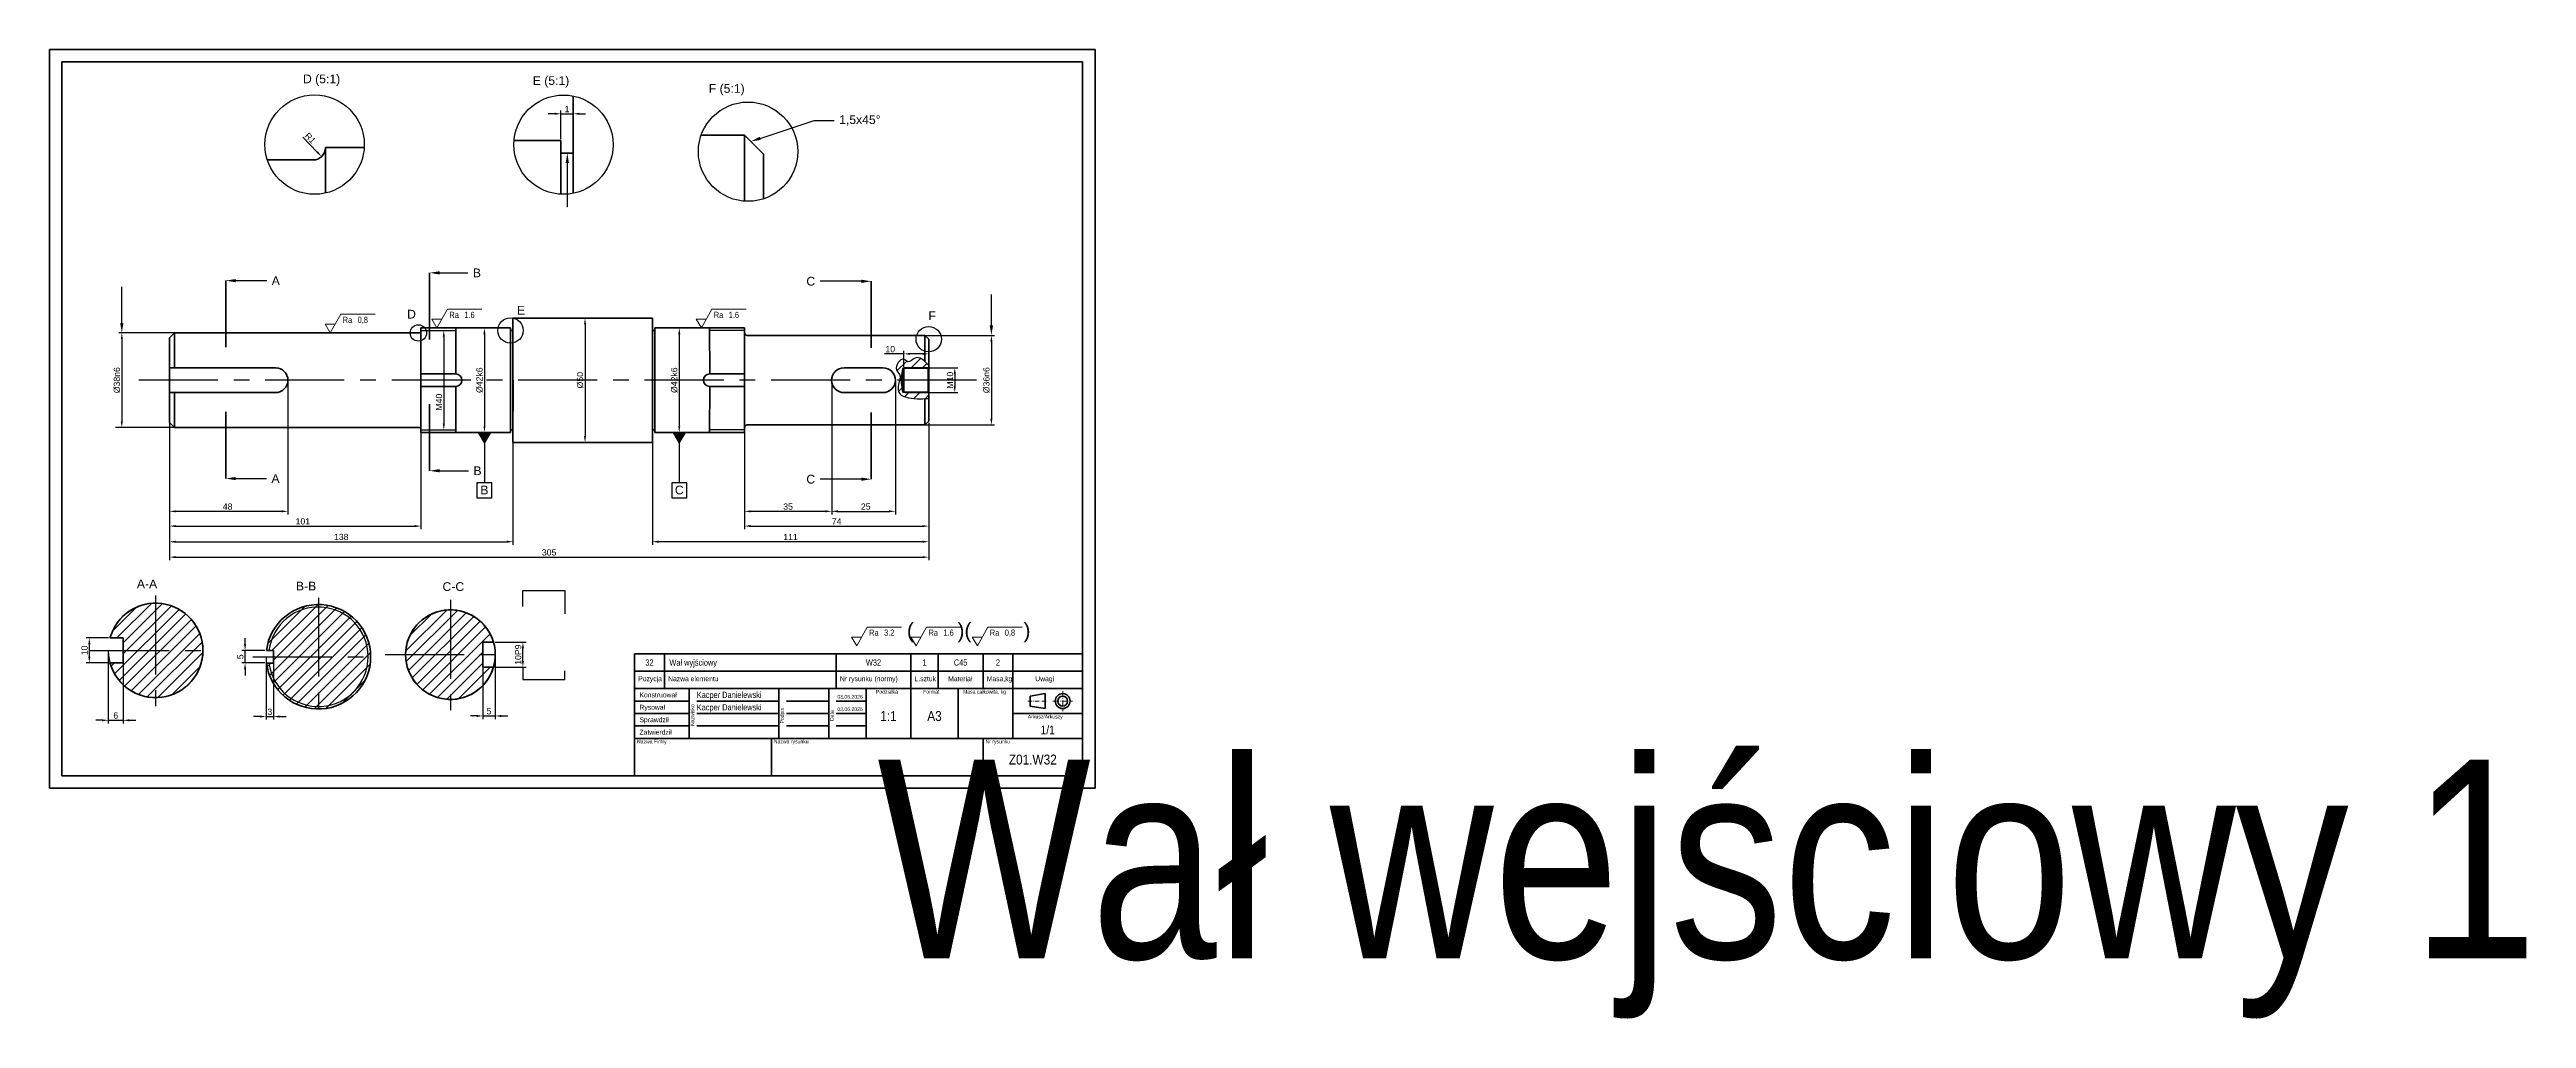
# Model space of a CAD drawing. Header units: millimetres. Extents: x 134 to 1129, y 58 to 448.
import ezdxf
from ezdxf import colors
from ezdxf.entities.mleader import LeaderData, LeaderLine
from ezdxf.enums import TextEntityAlignment as Align
from ezdxf.math import Vec2, Vec3

# ---------------------------------------------------------------- set-up
doc = ezdxf.new("R2018")
doc.units = ezdxf.units.MM
doc.linetypes.add('ACAD_ISO10W100', pattern=[18, 12, -3, 0, -3])
doc.linetypes.add('CENTER', pattern=[50.8, 31.75, -6.35, 6.35, -6.35])
doc.layers.add('chuda', color=61, linetype='Continuous')
doc.layers.add('oś', color=151, linetype='CENTER')
for name, color, linetype, lineweight in [('gruba', 7, 'Continuous', 50), ('Linia cienka', 3, 'Continuous', 13), ('Linia gruba', 7, 'Continuous', 50), ('Osie', 20, 'ACAD_ISO10W100', 13), ('przekroj', 91, 'CENTER', 40), ('Wymiary', 4, 'Continuous', 13)]:
    doc.layers.add(name, color=color, linetype=linetype, lineweight=lineweight)
doc.styles.get("Standard").update_dxf_attribs({"font": 'arial.ttf'})
doc.styles.add('style1', font='arial.ttf', dxfattribs={"height": 3.5})
doc.dimstyles.new('ISO-25', dxfattribs={"dimtxt": 2.5, "dimasz": 2.5, "dimexe": 1.25, "dimexo": 0.625, "dimtad": 1, "dimtxsty": 'Standard', "dimcen": 2.5, "dimadec": 0, "dimazin": 0, "dimtfac": 1, "dimtmove": 0, "dimatfit": 3, "dimfxl": 1, "dimarcsym": 0})
pattern_1 = [(45, (-7006.568, 312.6966), (-2.245064, 2.245064), [])]

msp = doc.modelspace()

# ---------------------------------------------------------------- texts
at = {"layer": 'chuda', "char_height": 3.5, "attachment_point": 1, "style": 'style1'}
for s, width, insert in [('D (5:1)', 21.73358, (236.107, 437.66)), ('E (5:1)', 17.18733, (328.408, 436.987)), ('F (5:1)', 31.19796, (399.125, 433.806)), ('D', 2.47006, (277.934, 343.067)), ('E', 16.34042, (322.068, 344.659)), ('F', 12.48323, (487.384, 342.43)), (' B', 6, (306.003, 272.359)), ('\\pxqc;C', 6, (384.262, 272.359)), ('A-A', 15.10254, (169.369, 234.611)), ('B-B', 15.10254, (233.262, 233.739)), ('C-C', 15.10254, (292.166, 233.521))]:
    msp.add_mtext_dynamic_manual_height_columns(s, width=width, gutter_width=17.5, heights=[0], dxfattribs=dict(at, insert=insert))
at = {"layer": 'Wymiary', "insert": (472.708, 217.173), "char_height": 6, "attachment_point": 1}
msp.add_mtext_dynamic_manual_height_columns('\\pxi-3,l4,t4;(^I )(         )', width=145.62232, gutter_width=12.5, heights=[0], dxfattribs=at)

# ---------------------------------------------------------------- blocks, each defined once
blk = doc.blocks.new('Tabliczka podstawowa')
at = {"layer": 'Linia gruba'}
for p, q in [((-180, 35), (-180, 42)), ((-180, 42), (0, 42)), ((-168, 42), (-168, 35)), ((-99, 42), (-99, 35)), ((-69, 35), (-69, 42)), ((-58, 42), (-58, 35)), ((-40, 42), (-40, 35)), ((-28, 42), (-28, 35)), ((0, 42), (0, 32)), ((-180, 15), (-180, 35)), ((-180, 35), (-158, 35)), ((-158, 35), (-158, 15)), ((-158, 35), (-122, 35)), ((-122, 35), (-122, 15)), ((-122, 35), (-102, 35)), ((-102, 35), (-102, 15)), ((-102, 35), (-87, 35)), ((-87, 35), (-87, 15)), ((-87, 35), (-69, 35)), ((-69, 35), (-69, 15)), ((-69, 35), (-50, 35)), ((-50, 35), (-50, 15)), ((-50, 35), (-28, 35)), ((0, 35), (-28, 35)), ((-28, 35), (-28, 15)), ((-15, 33), (-21, 32)), ((-21, 32), (-21, 28)), ((-15, 27), (-15, 33)), ((0, 15), (0, 35)), ((-180, 25), (-158, 25)), ((-155, 25), (-122, 25)), ((-119, 25), (-102, 25)), ((-99, 25), (-87, 25)), ((-28, 25), (0, 25)), ((-21, 28), (-15, 27)), ((-180, 0), (-180, 15)), ((-180, 15), (-140, 15)), ((-140, 15), (-50, 15)), ((-125, 15), (-125, 0)), ((0, 15), (-50, 15)), ((-40, 15), (-40, 0)), ((0, 0), (0, 15)), ((-180, 0), (0, 0))]:
    blk.add_line(p, q, dxfattribs=at)
for points in [[(-180, 30), (-158, 30)], [(-155, 30), (-122, 30)], [(-119, 30), (-102, 30)], [(-99, 30), (-87, 30)], [(-180, 20), (-158, 20)], [(-155, 20), (-122, 20)], [(-119, 20), (-102, 20)], [(-99, 20), (-87, 20)]]:
    blk.add_lwpolyline(points, dxfattribs=at)
for radius in [3, 2]:
    blk.add_circle((-8, 30), radius, dxfattribs=at)
at = {"layer": 'Osie', "ltscale": 0.15}
blk.add_line((-22, 30), (-14, 30), dxfattribs=at)
at = {"layer": 'Osie', "ltscale": 0.2}
for p, q in [((-12, 30), (-4, 30)), ((-8, 34), (-8, 26))]:
    blk.add_line(p, q, dxfattribs=at)
at = {"layer": 'Linia cienka', "width": 0.85}
for s, p in [('Podziałka ', (-83, 33)), ('Format ', (-64, 33)), ('Masa całkowita, kg ', (-48, 33)), ('Arkusz/Arkuszy ', (-22, 23)), ('Nazwa Firmy ', (-179, 13)), ('Nazwa rysunku ', (-124, 13)), ('Nr rysunku ', (-39, 13))]:
    blk.add_text(s, height=1.5, dxfattribs=at).set_placement(p)
for s, p in [('Nazwisko', (-156, 20)), ('Podpis', (-120, 21)), ('Data', (-100, 22))]:
    blk.add_text(s, height=1.5, rotation=90, dxfattribs=at).set_placement(p)
at = {"layer": 'Linia gruba', "width": 0.85}
for s, p in [('Pozycja', (-178.5, 38)), ('Nazwa elementu', (-166.5, 38)), ('Nr rysunku (normy) ', (-97.5, 38)), ('L.sztuk', (-67.5, 38)), ('Materiał', (-54, 38)), ('Masa,kg ', (-38.5, 38)), ('Uwagi', (-19, 38)), ('Konstruował', (-178, 31.5)), ('Sprawdził', (-178, 21.5)), ('Rysował', (-178, 26.5)), ('Zatwierdził', (-178, 16.5))]:
    blk.add_text(s, height=2, dxfattribs=at).set_placement(p)
at = {"layer": 'Linia gruba', "width": 0.85, "flags": 4}
for tag, p in [('ATR_KONSTR', (-155, 30.5)), ('ATR_RYS', (-155, 25.5)), ('ATR_SPR', (-155, 20.5)), ('ATR_ZATW', (-155, 15.33))]:
    blk.add_attdef(tag, text='', height=2.5, dxfattribs=at).set_placement(p, align=Align.BOTTOM_LEFT)
for tag, p in [('A_DA_KONS', (-98.5, 31)), ('A_DA_RYSO', (-98.5, 26)), ('A_DA_SPRA', (-98.5, 21)), ('A_DA_ZATW', (-98.5, 16))]:
    blk.add_attdef(tag, p, '', height=1.5, dxfattribs=at)
for tag, height, p in [('ATR_PODZ', 4, (-78, 24)), ('ATR_FORMAT', 4, (-59.5, 24)), ('ATR_MASA', 4, (-39, 24)), ('A_ARK/ARK', 3.5, (-14, 18.5)), ('ATR_NR_RYS', 4, (-20, 6.5))]:
    blk.add_attdef(tag, text='', height=height, dxfattribs=at).set_placement(p, align=Align.MIDDLE)
at = {"layer": 'Linia gruba', "lineweight": 30, "width": 0.85, "flags": 104}
for tag, height, p in [('ATR_NAZWA_FIRMY', 3, (-152.5, 6.5)), ('ATR_NAZ-RYS', 4, (-82.5, 6.5))]:
    blk.add_attdef(tag, text='', height=height, dxfattribs=at).set_placement(p, align=Align.MIDDLE_CENTER)
blk = doc.blocks.new('Rubryka_elementu')
at = {"layer": 'Linia gruba'}
for p, q in [((-180, 0), (-180, 7)), ((-180, 7), (-168, 7)), ((-180, 0), (0, 0)), ((-168, 7), (-168, 0)), ((-168, 7), (-98, 7)), ((-99, 7), (-99, 0)), ((-68, 7), (-98, 7)), ((-69, 0), (-69, 7)), ((-68, 7), (-58, 7)), ((-58, 7), (-58, 0)), ((-58, 7), (-40, 7)), ((-40, 7), (-40, 0)), ((-40, 7), (0, 7)), ((-28, 7), (-28, 0)), ((0, 7), (0, 0))]:
    blk.add_line(p, q, dxfattribs=at)
at = {"layer": 'Linia gruba', "width": 0.85, "flags": 4}
for tag, p in [('A_POZ', (-174, 3.5)), ('ATR_NR_RYS', (-84, 3.5)), ('A_SZT', (-63.5, 3.5)), ('ATR_MAT', (-49, 3.5)), ('A_MAS', (-34, 3.5)), ('ATR_UWAGI', (-14, 3.5))]:
    blk.add_attdef(tag, text='', height=2.5, dxfattribs=at).set_placement(p, align=Align.MIDDLE)
blk.add_attdef('ATR_NAZWA_ELEM', text='', height=2.5, dxfattribs=at).set_placement((-166, 3.5), align=Align.MIDDLE_LEFT)
blk = doc.blocks.new('Ra - przez skrawanie')
at = {"layer": 'Wymiary'}
for p, q in [((0, 0), (-2.04, 3.5)), ((-2.04, 3.5), (1.98, 3.5)), ((0, 0), (4.25, 7.5)), ((18, 7.5), (4.25, 7.5))]:
    blk.add_line(p, q, dxfattribs=at)
at = {"layer": 'Wymiary', "width": 0.85}
blk.add_text('Ra', height=2.5, dxfattribs=at).set_placement((5, 4))
at = {"layer": 'Wymiary', "width": 0.85, "flags": 4}
for tag, p in [('ATR_OBRÓBKA', (4.5, 8.5)), ('0,00', (11, 4))]:
    blk.add_attdef(tag, p, '', height=2.5, dxfattribs=at)
blk = doc.blocks.new('*D36')
at = {"layer": 'chuda', "color": 0, "lineweight": -2, "transparency": 16777216}
for p, q in [((350.03, 339.76), (350.66, 339.76)), ((349.41, 337.26), (349.41, 292.26)), ((350.03, 289.76), (350.66, 289.76))]:
    blk.add_line(p, q, dxfattribs=at)
at = {"layer": 'chuda', "color": 0, "transparency": 16777216}
for points in [[(348.99, 337.26), (349.82, 337.26), (349.41, 339.76)], [(348.99, 292.26), (349.82, 292.26), (349.41, 289.76)]]:
    blk.add_solid(points, dxfattribs=at)
at = {"layer": 'DEFPOINTS', "color": 0, "transparency": 16777216}
for p in [(349.41, 339.76), (349.41, 289.76), (349.41, 289.76)]:
    blk.add_point(p, dxfattribs=at)
at = {"layer": 'chuda', "color": 0, "transparency": 16777216, "insert": (347.44, 314.76), "char_height": 2.5, "attachment_point": 5, "rotation": 90}
blk.add_mtext('%%C50', dxfattribs=at)
blk = doc.blocks.new('*D37')
at = {"layer": 'chuda', "color": 0, "lineweight": -2, "transparency": 16777216}
for p, q in [((237.55, 333.76), (162.07, 333.76)), ((163.32, 331.26), (163.32, 298.26)), ((237.55, 295.76), (162.07, 295.76))]:
    blk.add_line(p, q, dxfattribs=at)
at = {"layer": 'chuda', "color": 0, "transparency": 16777216}
for points in [[(162.91, 331.26), (163.74, 331.26), (163.32, 333.76)], [(162.91, 298.26), (163.74, 298.26), (163.32, 295.76)]]:
    blk.add_solid(points, dxfattribs=at)
at = {"layer": 'DEFPOINTS', "color": 0, "transparency": 16777216}
for p in [(238.17, 333.76), (163.32, 295.76), (238.17, 295.76)]:
    blk.add_point(p, dxfattribs=at)
at = {"layer": 'chuda', "color": 0, "transparency": 16777216, "insert": (161.35, 314.76), "char_height": 2.5, "attachment_point": 5, "rotation": 90}
blk.add_mtext('%%C38n6', dxfattribs=at)
blk = doc.blocks.new('*D38')
at = {"layer": 'chuda', "color": 0, "lineweight": -2, "transparency": 16777216}
for p, q in [((439.79, 332.76), (513.9, 332.76)), ((512.65, 330.26), (512.65, 299.26)), ((439.79, 296.76), (513.9, 296.76))]:
    blk.add_line(p, q, dxfattribs=at)
at = {"layer": 'chuda', "color": 0, "transparency": 16777216}
for points in [[(512.23, 330.26), (513.07, 330.26), (512.65, 332.76)], [(512.23, 299.26), (513.07, 299.26), (512.65, 296.76)]]:
    blk.add_solid(points, dxfattribs=at)
at = {"layer": 'DEFPOINTS', "color": 0, "transparency": 16777216}
for p in [(439.16, 332.76), (439.16, 296.76), (512.65, 296.76)]:
    blk.add_point(p, dxfattribs=at)
at = {"layer": 'chuda', "color": 0, "transparency": 16777216, "insert": (510.68, 314.76), "char_height": 2.5, "width": 9.0524, "attachment_point": 5, "rotation": 90}
blk.add_mtext('%%C36n6', dxfattribs=at)
blk = doc.blocks.new('*D39')
at = {"layer": 'chuda', "color": 0, "lineweight": -2, "transparency": 16777216}
for p, q in [((387.26, 333.26), (387.26, 296.26)), ((387.89, 335.76), (388.51, 335.76)), ((387.89, 293.76), (388.51, 293.76))]:
    blk.add_line(p, q, dxfattribs=at)
at = {"layer": 'chuda', "color": 0, "transparency": 16777216}
for points in [[(386.85, 333.26), (387.68, 333.26), (387.26, 335.76)], [(386.85, 296.26), (387.68, 296.26), (387.26, 293.76)]]:
    blk.add_solid(points, dxfattribs=at)
at = {"layer": 'DEFPOINTS', "color": 0, "transparency": 16777216}
for p in [(387.26, 335.76), (387.26, 293.76), (387.26, 293.76)]:
    blk.add_point(p, dxfattribs=at)
at = {"layer": 'chuda', "color": 0, "transparency": 16777216, "insert": (385.29, 314.76), "char_height": 2.5, "attachment_point": 5, "rotation": 90}
blk.add_mtext('%%C42k6', dxfattribs=at)
blk = doc.blocks.new('*D40')
at = {"layer": 'chuda', "color": 0, "lineweight": -2, "transparency": 16777216}
for p, q in [((309, 333.26), (309, 296.26)), ((309.63, 335.76), (310.25, 335.76)), ((309.63, 293.76), (310.25, 293.76))]:
    blk.add_line(p, q, dxfattribs=at)
at = {"layer": 'chuda', "color": 0, "transparency": 16777216}
for points in [[(308.59, 333.26), (309.42, 333.26), (309, 335.76)], [(308.59, 296.26), (309.42, 296.26), (309, 293.76)]]:
    blk.add_solid(points, dxfattribs=at)
at = {"layer": 'DEFPOINTS', "color": 0, "transparency": 16777216}
for p in [(309, 335.76), (309, 293.76), (309, 293.76)]:
    blk.add_point(p, dxfattribs=at)
at = {"layer": 'chuda', "color": 0, "transparency": 16777216, "insert": (307.03, 314.76), "char_height": 2.5, "attachment_point": 5, "rotation": 90}
blk.add_mtext('%%C42k6', dxfattribs=at)
blk = doc.blocks.new('*D41')
at = {"layer": 'chuda', "color": 0, "lineweight": -2, "transparency": 16777216}
for p, q in [((291.27, 334.76), (293.92, 334.76)), ((292.67, 332.26), (292.67, 297.26)), ((291.27, 294.76), (293.92, 294.76))]:
    blk.add_line(p, q, dxfattribs=at)
at = {"layer": 'chuda', "color": 0, "transparency": 16777216}
for points in [[(292.26, 332.26), (293.09, 332.26), (292.67, 334.76)], [(292.26, 297.26), (293.09, 297.26), (292.67, 294.76)]]:
    blk.add_solid(points, dxfattribs=at)
at = {"layer": 'DEFPOINTS', "color": 0, "transparency": 16777216}
for p in [(290.64, 334.76), (290.64, 294.76), (292.67, 294.76)]:
    blk.add_point(p, dxfattribs=at)
at = {"layer": 'chuda', "color": 0, "transparency": 16777216, "insert": (290.77, 305.93), "char_height": 2.5, "attachment_point": 5, "rotation": 90}
blk.add_mtext('M40', dxfattribs=at)
blk = doc.blocks.new('*D42')
at = {"layer": 'chuda', "color": 0, "lineweight": -2, "transparency": 16777216}
for p, q in [((182.48, 297.14), (182.48, 242.36)), ((487.48, 297.66), (487.48, 242.36)), ((184.98, 243.61), (484.98, 243.61))]:
    blk.add_line(p, q, dxfattribs=at)
at = {"layer": 'chuda', "color": 0, "transparency": 16777216}
for points in [[(184.98, 244.02), (184.98, 243.19), (182.48, 243.61)], [(484.98, 244.02), (484.98, 243.19), (487.48, 243.61)]]:
    blk.add_solid(points, dxfattribs=at)
at = {"layer": 'DEFPOINTS', "color": 0, "transparency": 16777216}
for p in [(182.48, 297.76), (487.48, 298.28), (487.48, 243.61)]:
    blk.add_point(p, dxfattribs=at)
at = {"layer": 'chuda', "color": 0, "transparency": 16777216, "insert": (334.98, 245.51), "char_height": 2.5, "attachment_point": 5}
blk.add_mtext('305', dxfattribs=at)
blk = doc.blocks.new('*D43')
at = {"layer": 'chuda', "color": 0, "lineweight": -2, "transparency": 16777216}
for p, q in [((182.48, 297.14), (182.48, 248.56)), ((320.46, 294.14), (320.46, 248.56)), ((184.98, 249.81), (317.96, 249.81))]:
    blk.add_line(p, q, dxfattribs=at)
at = {"layer": 'chuda', "color": 0, "transparency": 16777216}
for points in [[(184.98, 250.22), (184.98, 249.39), (182.48, 249.81)], [(317.96, 250.22), (317.96, 249.39), (320.46, 249.81)]]:
    blk.add_solid(points, dxfattribs=at)
at = {"layer": 'DEFPOINTS', "color": 0, "transparency": 16777216}
for p in [(182.48, 297.76), (320.46, 294.76), (320.46, 249.81)]:
    blk.add_point(p, dxfattribs=at)
at = {"layer": 'chuda', "color": 0, "transparency": 16777216, "insert": (251.47, 251.71), "char_height": 2.5, "attachment_point": 5}
blk.add_mtext('138', dxfattribs=at)
blk = doc.blocks.new('*D44')
at = {"layer": 'chuda', "color": 0, "lineweight": -2, "transparency": 16777216}
for p, q in [((182.48, 297.14), (182.48, 254.84)), ((283.48, 294.14), (283.48, 254.84)), ((184.98, 256.09), (280.98, 256.09))]:
    blk.add_line(p, q, dxfattribs=at)
at = {"layer": 'chuda', "color": 0, "transparency": 16777216}
for points in [[(184.98, 256.51), (184.98, 255.68), (182.48, 256.09)], [(280.98, 256.51), (280.98, 255.68), (283.48, 256.09)]]:
    blk.add_solid(points, dxfattribs=at)
at = {"layer": 'DEFPOINTS', "color": 0, "transparency": 16777216}
for p in [(182.48, 297.76), (283.48, 294.76), (283.48, 256.09)]:
    blk.add_point(p, dxfattribs=at)
at = {"layer": 'chuda', "color": 0, "transparency": 16777216, "insert": (236.04, 258), "char_height": 2.5, "attachment_point": 5}
blk.add_mtext('101', dxfattribs=at)
blk = doc.blocks.new('*D45')
at = {"layer": 'chuda', "color": 0, "lineweight": -2, "transparency": 16777216}
for p, q in [((376.47, 293.14), (376.47, 248.56)), ((487.48, 297.66), (487.48, 248.56)), ((484.98, 249.81), (378.97, 249.81))]:
    blk.add_line(p, q, dxfattribs=at)
at = {"layer": 'chuda', "color": 0, "transparency": 16777216}
for points in [[(378.97, 250.22), (378.97, 249.39), (376.47, 249.81)], [(484.98, 250.22), (484.98, 249.39), (487.48, 249.81)]]:
    blk.add_solid(points, dxfattribs=at)
at = {"layer": 'DEFPOINTS', "color": 0, "transparency": 16777216}
for p in [(376.47, 293.76), (487.48, 298.28), (376.47, 249.81)]:
    blk.add_point(p, dxfattribs=at)
at = {"layer": 'chuda', "color": 0, "transparency": 16777216, "insert": (431.97, 251.69), "char_height": 2.5, "attachment_point": 5}
blk.add_mtext('111', dxfattribs=at)
blk = doc.blocks.new('*D31')
at = {"layer": 'chuda', "color": 0, "lineweight": -2, "transparency": 16777216}
for p, q in [((413.48, 296.05), (413.48, 254.84)), ((487.48, 296.05), (487.48, 254.84)), ((415.98, 256.09), (484.98, 256.09))]:
    blk.add_line(p, q, dxfattribs=at)
at = {"layer": 'chuda', "color": 0, "transparency": 16777216}
for points in [[(415.98, 256.51), (415.98, 255.68), (413.48, 256.09)], [(484.98, 256.51), (484.98, 255.68), (487.48, 256.09)]]:
    blk.add_solid(points, dxfattribs=at)
at = {"layer": 'DEFPOINTS', "color": 0, "transparency": 16777216}
for p in [(413.48, 296.67), (487.48, 296.67), (487.48, 256.09)]:
    blk.add_point(p, dxfattribs=at)
at = {"layer": 'chuda', "color": 0, "transparency": 16777216, "insert": (450.48, 257.97), "char_height": 2.5, "attachment_point": 5}
blk.add_mtext('74', dxfattribs=at)
blk = doc.blocks.new('*D46')
at = {"layer": 'chuda', "color": 0, "lineweight": -2, "transparency": 16777216}
blk.add_line((236.04, 412.53), (241.82, 406.5), dxfattribs=at)
at = {"layer": 'chuda', "color": 0, "transparency": 16777216}
blk.add_solid([(242.13, 406.79), (241.52, 406.21), (243.56, 404.7)], dxfattribs=at)
at = {"layer": 'DEFPOINTS', "color": 0, "transparency": 16777216}
for p in [(240.09, 408.3), (243.56, 404.7)]:
    blk.add_point(p, dxfattribs=at)
at = {"layer": 'chuda', "color": 0, "transparency": 16777216, "insert": (239.05, 412.1), "char_height": 2.5, "attachment_point": 5, "rotation": 313.81985}
blk.add_mtext('R1', dxfattribs=at)
blk = doc.blocks.new('*D47')
at = {"layer": 'chuda', "color": 0, "lineweight": -2, "transparency": 16777216}
for p, q in [((337.16, 421.9), (334.66, 421.9)), ((339.66, 411.71), (339.66, 423.15)), ((339.66, 421.9), (344.66, 421.9)), ((344.66, 411.71), (344.66, 423.15)), ((347.16, 421.9), (349.66, 421.9))]:
    blk.add_line(p, q, dxfattribs=at)
at = {"layer": 'chuda', "color": 0, "transparency": 16777216}
for points in [[(337.16, 422.32), (337.16, 421.48), (339.66, 421.9)], [(347.16, 422.32), (347.16, 421.48), (344.66, 421.9)]]:
    blk.add_solid(points, dxfattribs=at)
at = {"layer": 'DEFPOINTS', "color": 0, "transparency": 16777216}
for p in [(344.66, 421.9), (339.66, 411.08), (344.66, 411.08)]:
    blk.add_point(p, dxfattribs=at)
at = {"layer": 'chuda', "color": 0, "transparency": 16777216, "insert": (342.16, 423.78), "char_height": 2.5, "attachment_point": 5}
blk.add_mtext('1', dxfattribs=at)
blk = doc.blocks.new('*D32')
at = {"layer": 'chuda', "color": 0, "lineweight": -2, "transparency": 16777216}
for p, q in [((157.95, 211.11), (149.01, 211.11)), ((157.95, 201.11), (149.01, 201.11)), ((150.26, 208.61), (150.26, 203.61))]:
    blk.add_line(p, q, dxfattribs=at)
at = {"layer": 'chuda', "color": 0, "transparency": 16777216}
for points in [[(149.85, 208.61), (150.68, 208.61), (150.26, 211.11)], [(149.85, 203.61), (150.68, 203.61), (150.26, 201.11)]]:
    blk.add_solid(points, dxfattribs=at)
at = {"layer": 'DEFPOINTS', "color": 0, "transparency": 16777216}
for p in [(158.57, 211.11), (150.26, 201.11), (158.57, 201.11)]:
    blk.add_point(p, dxfattribs=at)
at = {"layer": 'chuda', "color": 0, "transparency": 16777216, "insert": (148.36, 206.11), "char_height": 2.5, "attachment_point": 5, "rotation": 90}
blk.add_mtext('10', dxfattribs=at)
blk = doc.blocks.new('*D33')
at = {"layer": 'chuda', "color": 0, "lineweight": -2, "transparency": 16777216}
for p, q in [((212.84, 208.55), (212.84, 211.05)), ((220.81, 206.05), (211.59, 206.05)), ((220.81, 201.05), (211.59, 201.05)), ((212.84, 201.05), (212.84, 206.05)), ((212.84, 198.55), (212.84, 196.05))]:
    blk.add_line(p, q, dxfattribs=at)
at = {"layer": 'chuda', "color": 0, "transparency": 16777216}
for points in [[(212.42, 208.55), (213.26, 208.55), (212.84, 206.05)], [(212.42, 198.55), (213.26, 198.55), (212.84, 201.05)]]:
    blk.add_solid(points, dxfattribs=at)
at = {"layer": 'DEFPOINTS', "color": 0, "transparency": 16777216}
for p in [(212.84, 206.05), (221.44, 206.05), (221.44, 201.05)]:
    blk.add_point(p, dxfattribs=at)
at = {"layer": 'chuda', "color": 0, "transparency": 16777216, "insert": (210.94, 203.55), "char_height": 2.5, "attachment_point": 5, "rotation": 90}
blk.add_mtext('5', dxfattribs=at)
blk = doc.blocks.new('*D34')
at = {"layer": 'chuda', "color": 0, "lineweight": -2, "transparency": 16777216}
for p, q in [((478.1, 319.76), (499.2, 319.76)), ((478.1, 309.76), (499.2, 309.76)), ((497.95, 317.26), (497.95, 312.26))]:
    blk.add_line(p, q, dxfattribs=at)
at = {"layer": 'chuda', "color": 0, "transparency": 16777216}
for points in [[(497.53, 317.26), (498.36, 317.26), (497.95, 319.76)], [(497.53, 312.26), (498.36, 312.26), (497.95, 309.76)]]:
    blk.add_solid(points, dxfattribs=at)
at = {"layer": 'DEFPOINTS', "color": 0, "transparency": 16777216}
for p in [(477.48, 319.76), (477.48, 309.76), (497.95, 309.76)]:
    blk.add_point(p, dxfattribs=at)
at = {"layer": 'chuda', "color": 0, "transparency": 16777216, "insert": (496.05, 314.76), "char_height": 2.5, "attachment_point": 5, "rotation": 90}
blk.add_mtext('M10', dxfattribs=at)
blk = doc.blocks.new('*D35')
at = {"layer": 'chuda', "color": 0, "lineweight": -2, "transparency": 16777216}
for p, q in [((477.48, 325.35), (469.72, 325.35)), ((477.48, 320.19), (477.48, 326.6)), ((484.98, 325.35), (479.98, 325.35)), ((487.48, 320.19), (487.48, 326.6))]:
    blk.add_line(p, q, dxfattribs=at)
at = {"layer": 'chuda', "color": 0, "transparency": 16777216}
for points in [[(479.98, 325.77), (479.98, 324.93), (477.48, 325.35)], [(484.98, 325.77), (484.98, 324.93), (487.48, 325.35)]]:
    blk.add_solid(points, dxfattribs=at)
at = {"layer": 'DEFPOINTS', "color": 0, "transparency": 16777216}
for p in [(477.48, 319.56), (487.48, 325.35), (487.48, 319.56)]:
    blk.add_point(p, dxfattribs=at)
at = {"layer": 'chuda', "color": 0, "transparency": 16777216, "insert": (472.02, 327.25), "char_height": 2.5, "attachment_point": 5}
blk.add_mtext('10', dxfattribs=at)
blk = doc.blocks.new('*D48')
at = {"layer": 'chuda', "color": 0, "lineweight": -2, "transparency": 16777216}
for p, q in [((313.26, 209.41), (325.7, 209.41)), ((313.26, 199.41), (325.7, 199.41)), ((324.45, 201.91), (324.45, 206.91))]:
    blk.add_line(p, q, dxfattribs=at)
at = {"layer": 'chuda', "color": 0, "transparency": 16777216}
for points in [[(324.03, 206.91), (324.87, 206.91), (324.45, 209.41)], [(324.03, 201.91), (324.87, 201.91), (324.45, 199.41)]]:
    blk.add_solid(points, dxfattribs=at)
at = {"layer": 'DEFPOINTS', "color": 0, "transparency": 16777216}
for p in [(312.64, 209.41), (324.45, 209.41), (312.64, 199.41)]:
    blk.add_point(p, dxfattribs=at)
at = {"layer": 'chuda', "color": 0, "transparency": 16777216, "insert": (322.55, 204.41), "char_height": 2.5, "attachment_point": 5, "rotation": 90}
blk.add_mtext('10P9', dxfattribs=at)
blk = doc.blocks.new('*D49')
at = {"layer": 'chuda', "color": 0, "lineweight": -2, "transparency": 16777216}
for p, q in [((308.34, 203.78), (308.34, 178.5)), ((313.34, 203.78), (313.34, 178.5)), ((305.84, 179.75), (303.34, 179.75)), ((308.34, 179.75), (313.34, 179.75)), ((315.84, 179.75), (318.34, 179.75))]:
    blk.add_line(p, q, dxfattribs=at)
at = {"layer": 'chuda', "color": 0, "transparency": 16777216}
for points in [[(305.84, 180.16), (305.84, 179.33), (308.34, 179.75)], [(315.84, 180.16), (315.84, 179.33), (313.34, 179.75)]]:
    blk.add_solid(points, dxfattribs=at)
at = {"layer": 'DEFPOINTS', "color": 0, "transparency": 16777216}
for p in [(308.34, 204.41), (313.34, 204.41), (313.34, 179.75)]:
    blk.add_point(p, dxfattribs=at)
at = {"layer": 'chuda', "color": 0, "transparency": 16777216, "insert": (310.84, 181.64), "char_height": 2.5, "attachment_point": 5}
blk.add_mtext('5', dxfattribs=at)
blk = doc.blocks.new('*D50')
at = {"layer": 'chuda', "color": 0, "lineweight": -2, "transparency": 16777216}
for p, q in [((448.49, 314.14), (448.49, 260.77)), ((474.08, 314.14), (474.08, 260.77)), ((450.99, 262.02), (471.58, 262.02))]:
    blk.add_line(p, q, dxfattribs=at)
at = {"layer": 'chuda', "color": 0, "transparency": 16777216}
for points in [[(450.99, 262.44), (450.99, 261.61), (448.49, 262.02)], [(471.58, 262.44), (471.58, 261.61), (474.08, 262.02)]]:
    blk.add_solid(points, dxfattribs=at)
at = {"layer": 'DEFPOINTS', "color": 0, "transparency": 16777216}
for p in [(448.49, 314.76), (474.08, 314.76), (474.08, 262.02)]:
    blk.add_point(p, dxfattribs=at)
at = {"layer": 'chuda', "color": 0, "transparency": 16777216, "insert": (462.18, 263.92), "char_height": 2.5, "attachment_point": 5}
blk.add_mtext('25', dxfattribs=at)
blk = doc.blocks.new('*D51')
at = {"layer": 'chuda', "color": 0, "lineweight": -2, "transparency": 16777216}
for p, q in [((413.48, 314.14), (413.48, 260.77)), ((448.49, 314.14), (448.49, 260.77)), ((445.99, 262.02), (415.98, 262.02))]:
    blk.add_line(p, q, dxfattribs=at)
at = {"layer": 'chuda', "color": 0, "transparency": 16777216}
for points in [[(415.98, 262.44), (415.98, 261.61), (413.48, 262.02)], [(445.99, 262.44), (445.99, 261.61), (448.49, 262.02)]]:
    blk.add_solid(points, dxfattribs=at)
at = {"layer": 'DEFPOINTS', "color": 0, "transparency": 16777216}
for p in [(413.48, 314.76), (448.49, 314.76), (413.48, 262.02)]:
    blk.add_point(p, dxfattribs=at)
at = {"layer": 'chuda', "color": 0, "transparency": 16777216, "insert": (430.98, 263.93), "char_height": 2.5, "attachment_point": 5}
blk.add_mtext('35', dxfattribs=at)
blk = doc.blocks.new('*D52')
at = {"layer": 'chuda', "color": 0, "lineweight": -2, "transparency": 16777216}
for p, q in [((182.48, 314.14), (182.48, 260.77)), ((230.07, 314.14), (230.07, 260.77)), ((227.57, 262.02), (184.98, 262.02))]:
    blk.add_line(p, q, dxfattribs=at)
at = {"layer": 'chuda', "color": 0, "transparency": 16777216}
for points in [[(184.98, 262.44), (184.98, 261.61), (182.48, 262.02)], [(227.57, 262.44), (227.57, 261.61), (230.07, 262.02)]]:
    blk.add_solid(points, dxfattribs=at)
at = {"layer": 'DEFPOINTS', "color": 0, "transparency": 16777216}
for p in [(182.48, 314.76), (230.07, 314.76), (182.48, 262.02)]:
    blk.add_point(p, dxfattribs=at)
at = {"layer": 'chuda', "color": 0, "transparency": 16777216, "insert": (205.83, 263.92), "char_height": 2.5, "attachment_point": 5}
blk.add_mtext('48', dxfattribs=at)
blk = doc.blocks.new('*D53')
at = {"layer": 'chuda', "color": 0, "lineweight": -2, "transparency": 16777216}
for p, q in [((157.9, 205.48), (157.9, 176.76)), ((163.9, 205.48), (163.9, 176.76)), ((155.4, 178.01), (152.9, 178.01)), ((157.9, 178.01), (163.9, 178.01)), ((166.4, 178.01), (168.9, 178.01))]:
    blk.add_line(p, q, dxfattribs=at)
at = {"layer": 'chuda', "color": 0, "transparency": 16777216}
for points in [[(155.4, 178.42), (155.4, 177.59), (157.9, 178.01)], [(166.4, 178.42), (166.4, 177.59), (163.9, 178.01)]]:
    blk.add_solid(points, dxfattribs=at)
at = {"layer": 'DEFPOINTS', "color": 0, "transparency": 16777216}
for p in [(157.9, 206.11), (163.9, 206.11), (163.9, 178.01)]:
    blk.add_point(p, dxfattribs=at)
at = {"layer": 'chuda', "color": 0, "transparency": 16777216, "insert": (160.9, 179.91), "char_height": 2.5, "attachment_point": 5}
blk.add_mtext('6', dxfattribs=at)
blk = doc.blocks.new('*D54')
at = {"layer": 'chuda', "color": 0, "lineweight": -2, "transparency": 16777216}
for p, q in [((221.29, 202.92), (221.29, 178.27)), ((224.29, 202.92), (224.29, 178.27)), ((218.79, 179.52), (216.29, 179.52)), ((221.29, 179.52), (224.29, 179.52)), ((226.79, 179.52), (229.29, 179.52))]:
    blk.add_line(p, q, dxfattribs=at)
at = {"layer": 'chuda', "color": 0, "transparency": 16777216}
for points in [[(218.79, 179.94), (218.79, 179.1), (221.29, 179.52)], [(226.79, 179.94), (226.79, 179.1), (224.29, 179.52)]]:
    blk.add_solid(points, dxfattribs=at)
at = {"layer": 'DEFPOINTS', "color": 0, "transparency": 16777216}
for p in [(221.29, 203.55), (224.29, 203.55), (224.29, 179.52)]:
    blk.add_point(p, dxfattribs=at)
at = {"layer": 'chuda', "color": 0, "transparency": 16777216, "insert": (222.79, 181.42), "char_height": 2.5, "attachment_point": 5}
blk.add_mtext('3', dxfattribs=at)

# ---------------------------------------------------------------- dimensions: what is measured, and where the dimension line sits
at = {"layer": 'chuda'}
dim = msp.add_linear_dim(base=(344.661, 421.901), p1=(339.661, 411.082), p2=(344.661, 411.082), text='1', dimstyle='ISO-25', dxfattribs=at)
dim.commit()
dim.dimension.update_dxf_attribs({"geometry": '*D47', "text_midpoint": (342.161, 423.781)})
dim = msp.add_radius_dim(center=(240.094, 408.303), mpoint=(243.556, 404.695), text='R1', dimstyle='ISO-25', dxfattribs=at)
dim.commit()
dim.dimension.update_dxf_attribs({"geometry": '*D46', "text_midpoint": (237.698, 410.8), "dimtype": 164})
for base, p1, p2, angle, text, picture, middle in [((349.407, 289.762), (349.407, 339.762), (349.407, 289.762), 90, '%%C<>', '*D36', (347.435, 314.762)), ((309.003, 293.762), (309.003, 335.762), (309.003, 293.762), 270, '%%C<>k6', '*D40', (307.032, 314.762)), ((387.262, 293.763), (387.262, 335.762), (387.262, 293.763), 90, '%%C<>k6', '*D39', (385.29, 314.762)), ((497.946, 309.762), (477.478, 319.762), (477.478, 309.762), 90, 'M<>', '*D34', (496.045, 314.762)), ((324.45, 209.409), (312.635, 199.409), (312.635, 209.409), 90, '<>P9', '*D48', (322.548, 204.409))]:
    dim = msp.add_linear_dim(base=base, p1=p1, p2=p2, angle=angle, text=text, dimstyle='ISO-25', dxfattribs=at)
    dim.commit()
    dim.dimension.update_dxf_attribs({"geometry": picture, "text_midpoint": middle})
for base, p1, p2, angle, text, picture, middle in [((163.324, 295.762), (238.174, 333.762), (238.174, 295.762), 90, '%%C<>n6', '*D37', (163.324, 314.762)), ((292.675, 294.762), (290.642, 334.762), (290.642, 294.762), 90, 'M<>', '*D41', (292.675, 305.933)), ((512.649, 296.762), (439.164, 332.762), (439.164, 296.762), 90, '%%C<>n6', '*D38', (512.649, 314.762)), ((376.47, 249.806), (487.478, 298.282), (376.47, 293.762), 180, '111', '*D45', (431.974, 249.806))]:
    dim = msp.add_linear_dim(base=base, p1=p1, p2=p2, angle=angle, text=text, dimstyle='ISO-25', dxfattribs=at)
    dim.commit()
    dim.dimension.update_dxf_attribs({"geometry": picture, "text_midpoint": middle, "dimtype": 160})
for base, p1, p2, picture, middle in [((487.478, 325.35), (477.478, 319.562), (487.478, 319.562), '*D35', (472.017, 325.35)), ((487.478, 243.605), (182.476, 297.762), (487.478, 298.282), '*D42', (334.977, 243.605)), ((283.476, 256.095), (182.476, 297.762), (283.476, 294.762), '*D44', (236.042, 256.095)), ((487.478, 256.095), (413.479, 296.671), (487.478, 296.671), '*D31', (450.478, 256.095))]:
    dim = msp.add_linear_dim(base=base, p1=p1, p2=p2, dimstyle='ISO-25', dxfattribs=at)
    dim.commit()
    dim.dimension.update_dxf_attribs({"geometry": picture, "text_midpoint": middle, "dimtype": 160})
for base, p1, p2, text, picture, middle in [((182.476, 262.023), (230.065, 314.762), (182.476, 314.762), '48', '*D52', (205.825, 262.023)), ((413.479, 262.023), (448.487, 314.762), (413.479, 314.762), '35', '*D51', (430.983, 262.023)), ((474.083, 262.023), (448.487, 314.762), (474.083, 314.762), '25', '*D50', (462.178, 262.023)), ((320.465, 249.806), (182.476, 297.762), (320.465, 294.762), '138', '*D43', (251.47, 249.806))]:
    dim = msp.add_linear_dim(base=base, p1=p1, p2=p2, text=text, dimstyle='ISO-25', dxfattribs=at)
    dim.commit()
    dim.dimension.update_dxf_attribs({"geometry": picture, "text_midpoint": middle, "dimtype": 160})
for base, p1, p2, picture, middle in [((150.262, 201.106), (158.572, 211.106), (158.572, 201.106), '*D32', (148.361, 206.106)), ((212.84, 206.047), (221.436, 201.047), (221.436, 206.047), '*D33', (210.943, 203.547))]:
    dim = msp.add_linear_dim(base=base, p1=p1, p2=p2, angle=90, dimstyle='ISO-25', dxfattribs=at)
    dim.commit()
    dim.dimension.update_dxf_attribs({"geometry": picture, "text_midpoint": middle})
for base, p1, p2, picture, middle in [((163.902, 178.007), (157.902, 206.106), (163.902, 206.106), '*D53', (160.902, 179.908)), ((224.287, 179.52), (221.287, 203.547), (224.287, 203.547), '*D54', (222.787, 181.422)), ((313.344, 179.746), (308.344, 204.409), (313.344, 204.409), '*D49', (310.844, 181.642))]:
    dim = msp.add_linear_dim(base=base, p1=p1, p2=p2, dimstyle='ISO-25', dxfattribs=at)
    dim.commit()
    dim.dimension.update_dxf_attribs({"geometry": picture, "text_midpoint": middle})

# ---------------------------------------------------------------- hatches: boundary and pattern name
at = {"layer": 'chuda'}
h = msp.add_hatch(dxfattribs=at)
h.set_pattern_fill('ANSI31', color=256)
h.set_pattern_definition([(45, (-6975.729, 312.6966), (-2.245064, 2.245064), [])])
edge = h.paths.add_edge_path()
edge.add_spline(control_points=[(487.478, 320.626), (485.685, 322.562), (482.96, 325.504), (479.441, 321.252), (476.653, 324.724), (473.096, 319.315), (476.247, 317.13), (476.03, 315.624), (475.815, 314.762)], knot_values=[0, 0, 0, 0, 6.2402566, 9.4808575, 11.3177313, 16.5201137, 18.7313234, 21.2059097, 21.2059097, 21.2059097, 21.2059097], degree=3, periodic=0)
edge.add_line((475.815, 314.762), (476.462, 314.762))
edge.add_line((476.462, 314.762), (477.08, 319.562))
edge.add_line((477.08, 319.562), (477.478, 319.562))
edge.add_line((477.478, 319.562), (477.478, 319.762))
edge.add_line((477.478, 319.762), (487.478, 319.762))
edge.add_line((487.478, 319.762), (487.478, 320.626))
edge = h.paths.add_edge_path()
edge.add_line((487.478, 309.762), (477.478, 309.762))
edge.add_line((477.478, 309.762), (477.478, 309.962))
edge.add_line((477.478, 309.962), (477.08, 309.962))
edge.add_line((477.08, 309.962), (476.462, 314.762))
edge.add_line((476.462, 314.762), (475.815, 314.762))
edge.add_spline(control_points=[(475.815, 314.762), (475.68, 314.219), (475.058, 312.193), (475.159, 309.092), (479.976, 307.265), (483.371, 307.23), (485.958, 307.327)], knot_values=[21.2059097, 21.2059097, 21.2059097, 21.2059097, 22.765718, 26.7505267, 29.169548, 36.9942575, 36.9942575, 36.9942575, 36.9942575], degree=3, periodic=0)
edge.add_spline(control_points=[(485.958, 307.327), (486.465, 307.345), (486.971, 307.369), (487.478, 307.393)], knot_values=[36.9942575, 36.9942575, 36.9942575, 36.9942575, 38.5274506, 38.5274506, 38.5274506, 38.5274506], degree=3, periodic=0)
edge.add_line((487.478, 307.393), (487.478, 309.762))
h = msp.add_hatch(color=256, dxfattribs=at)
h.dxf.hatch_style = 1
h.paths.add_polyline_path([(309.003, 289.432), (311.503, 293.762), (306.503, 293.762)])
h = msp.add_hatch(color=256, dxfattribs=at)
h.dxf.hatch_style = 1
h.paths.add_polyline_path([(387.262, 289.432), (389.762, 293.762), (384.762, 293.762)])
h = msp.add_hatch(dxfattribs=at)
h.set_pattern_fill('ANSI31', color=256)
h.set_pattern_definition(pattern_1)
h.paths.add_polyline_path([(176.902, 206.106), (176.902, 225.106, 0.3382016), (158.572, 211.106), (163.902, 211.106), (163.902, 206.106)])
h.paths.add_polyline_path([(176.902, 206.106), (195.902, 206.106, 0.4142136), (176.902, 225.106)])
h.paths.add_polyline_path([(176.902, 187.106, 0.4142136), (195.902, 206.106), (176.902, 206.106)])
h.paths.add_polyline_path([(176.902, 206.106), (163.902, 206.106), (163.902, 201.106), (158.572, 201.106, 0.3382016), (176.902, 187.106)])
h = msp.add_hatch(dxfattribs=at)
h.set_pattern_fill('ANSI31', color=256)
h.set_pattern_definition(pattern_1)
h.paths.add_polyline_path([(222.444, 206.047), (224.287, 206.047), (224.287, 203.547), (242.287, 203.547), (242.287, 223.547, 0.3779645)])
h.paths.add_polyline_path([(242.287, 203.547), (262.287, 203.547, 0.4142136), (242.287, 223.547)], flags=17)
h.paths.add_polyline_path([(242.287, 183.547, 0.4142136), (262.287, 203.547), (242.287, 203.547)], flags=17)
h.paths.add_polyline_path([(224.287, 203.547), (224.287, 201.047), (222.444, 201.047, 0.3779645), (242.287, 183.547), (242.287, 203.547)])
h.paths.add_polyline_path([(242.287, 223.547), (242.287, 224.547, 0.3796789), (221.436, 206.047), (222.444, 206.047, -0.3779645)])
h.paths.add_polyline_path([(262.287, 203.547), (263.287, 203.547, 0.4142136), (242.287, 224.547), (242.287, 223.547, -0.4142136)])
h.paths.add_polyline_path([(263.287, 203.547), (262.287, 203.547, -0.4142136), (242.287, 183.547), (242.287, 182.547, 0.4142136)])
h.paths.add_polyline_path([(222.444, 201.047), (221.436, 201.047, 0.3796789), (242.287, 182.547), (242.287, 183.547, -0.3779645)])
h = msp.add_hatch(dxfattribs=at)
h.set_pattern_fill('ANSI31', color=256)
h.set_pattern_definition(pattern_1)
h.paths.add_polyline_path([(295.344, 222.409, 0.4142136), (277.344, 204.409), (295.344, 204.409)])
h.paths.add_polyline_path([(308.344, 209.409), (312.635, 209.409, 0.3339762), (295.344, 222.409), (295.344, 204.409), (308.344, 204.409)])
h.paths.add_polyline_path([(295.344, 204.409), (295.344, 186.409, 0.3339762), (312.635, 199.409), (308.344, 199.409), (308.344, 204.409)])
h.paths.add_polyline_path([(277.344, 204.409, 0.4142136), (295.344, 186.409), (295.344, 204.409)])

# ---------------------------------------------------------------- linework, layer by layer
for p, q in [((283.476, 334.762), (297.465, 334.762)), ((413.47, 334.754), (399.481, 334.754)), ((487.478, 319.762), (477.478, 319.762)), ((477.478, 319.762), (477.478, 314.762)), ((487.478, 314.762), (487.478, 319.762)), ((477.478, 314.762), (477.478, 309.762)), ((487.478, 309.762), (477.478, 309.762)), ((487.478, 314.762), (487.478, 309.762)), ((165.824, 295.762), (160.824, 295.762)), ((283.476, 294.762), (297.465, 294.762)), ((306.503, 293.762), (309.003, 289.432)), ((311.503, 293.762), (306.503, 293.762)), ((309.003, 289.432), (311.503, 293.762)), ((309.003, 289.432), (309.003, 273.512)), ((384.762, 293.762), (387.262, 289.432)), ((389.762, 293.762), (384.762, 293.762)), ((387.262, 289.432), (389.762, 293.762)), ((387.262, 289.432), (387.262, 273.512)), ((413.47, 294.771), (399.481, 294.771)), ((312.003, 273.512), (306.003, 273.512)), ((306.003, 273.512), (306.003, 267.512)), ((312.003, 267.512), (312.003, 273.512)), ((390.262, 273.512), (384.262, 273.512)), ((384.262, 273.512), (384.262, 267.512)), ((390.262, 267.512), (390.262, 273.512)), ((306.003, 267.512), (312.003, 267.512)), ((384.262, 267.512), (390.262, 267.512)), ((324.45, 223.831), (324.45, 230.246)), ((324.45, 230.246), (341.35, 230.246)), ((341.35, 230.246), (341.35, 220.774)), ((324.45, 199.409), (324.45, 194.409)), ((324.45, 194.409), (341.35, 194.409)), ((341.35, 194.409), (341.35, 197.867))]:
    msp.add_line(p, q, dxfattribs=at)
for centre, radius in [((240.784, 409.481), 19.962), ((340.741, 409.464), 19.962), ((414.889, 406.654), 19.962), ((319.465, 334.762), 5.099), ((282.476, 333.762), 3.287), ((487.478, 331.242), 5.097)]:
    msp.add_circle(centre, radius, dxfattribs=at)
for centre, radius, start, end in [((176.902, 206.106), 19, 180, 164.742477), ((242.287, 203.547), 20, 187.180756, 172.819244), ((242.287, 203.547), 21, 180, 186.837141), ((295.344, 204.409), 18, 343.87238, 0)]:
    msp.add_arc(centre, radius, start, end, dxfattribs=at)
msp.add_spline([(487.478, 320.626), (482.001, 323.617), (479.087, 322.2), (477.512, 323.145), (474.513, 318.894), (475.782, 317.083), (475.385, 313.069), (475.987, 309.13), (478.142, 308.03), (487.478, 307.393)], degree=3, dxfattribs=at)
at = {"layer": 'gruba'}
for p, q in [((134.287, 447.732), (134.287, 150.732)), ((554.287, 447.732), (134.287, 447.732)), ((139.287, 442.732), (139.287, 155.732)), ((549.287, 442.732), (139.287, 442.732)), ((549.287, 155.732), (549.287, 442.732)), ((554.287, 150.732), (554.287, 447.732)), ((344.661, 429.037), (344.661, 396.082)), ((260.711, 408.303), (245.094, 408.303)), ((245.094, 408.303), (245.094, 389.991)), ((245.094, 389.991), (245.094, 408.303)), ((339.661, 411.082), (320.845, 411.082)), ((339.661, 389.531), (339.661, 411.082)), ((339.661, 411.082), (339.661, 406.082)), ((344.661, 411.082), (344.661, 389.891)), ((396.069, 413.309), (413.436, 413.309)), ((413.436, 413.309), (413.436, 386.745)), ((413.436, 413.309), (421.138, 405.606)), ((434.728, 408.862), (434.869, 408.862)), ((240.094, 403.303), (221.802, 403.303)), ((339.661, 406.082), (344.661, 406.082)), ((421.138, 405.606), (421.138, 387.695)), ((320.465, 339.762), (326.473, 339.762)), ((320.465, 339.762), (320.465, 294.762)), ((326.473, 339.762), (376.473, 339.762)), ((376.47, 335.762), (376.473, 339.762)), ((184.476, 333.762), (282.476, 333.762)), ((184.476, 333.762), (184.476, 319.762)), ((319.465, 335.762), (283.476, 335.762)), ((283.476, 335.762), (283.476, 334.762)), ((283.476, 334.762), (283.476, 294.762)), ((297.465, 335.762), (296.215, 335.762)), ((297.465, 335.762), (297.465, 317.262)), ((319.465, 335.762), (319.465, 294.762)), ((319.465, 334.762), (320.465, 334.762)), ((376.47, 335.762), (376.47, 314.762)), ((376.47, 334.762), (377.47, 334.762)), ((377.47, 334.762), (377.47, 335.762)), ((377.47, 335.762), (413.479, 335.762)), ((377.47, 334.762), (377.47, 293.763)), ((399.439, 335.762), (399.481, 317.262)), ((413.479, 314.762), (413.47, 334.754)), ((413.479, 335.762), (413.479, 333.762)), ((414.479, 332.762), (485.958, 332.762)), ((485.958, 332.762), (487.478, 331.242)), ((485.958, 332.762), (485.958, 322.202)), ((487.478, 331.242), (487.478, 314.762)), ((469.083, 319.762), (453.487, 319.762)), ((477.08, 319.562), (476.462, 314.762)), ((487.278, 319.562), (477.08, 319.562)), ((477.08, 319.562), (477.08, 309.962)), ((487.478, 319.762), (487.278, 319.562)), ((487.278, 319.562), (487.278, 309.962)), ((487.478, 314.762), (487.478, 319.562)), ((184.476, 295.762), (184.476, 309.762)), ((297.465, 317.262), (283.476, 317.262)), ((297.465, 312.262), (283.476, 312.262)), ((297.465, 293.762), (297.465, 312.262)), ((320.474, 314.762), (320.469, 289.762)), ((376.47, 293.762), (376.47, 314.762)), ((399.439, 293.763), (399.481, 312.262)), ((399.481, 317.262), (413.47, 317.262)), ((399.481, 312.262), (413.47, 312.262)), ((413.479, 314.762), (413.47, 294.771)), ((448.487, 314.762), (448.487, 314.762)), ((453.487, 309.762), (469.083, 309.762)), ((474.083, 314.762), (474.083, 314.762)), ((476.462, 314.762), (477.08, 309.962)), ((487.278, 309.962), (477.08, 309.962)), ((487.478, 309.762), (487.278, 309.962)), ((487.478, 309.762), (487.478, 314.762)), ((487.478, 314.762), (487.478, 309.762)), ((487.478, 298.282), (487.478, 309.762)), ((485.958, 307.359), (485.958, 296.762)), ((184.476, 295.762), (282.476, 295.762)), ((282.476, 295.762), (184.476, 295.762)), ((283.476, 293.762), (283.476, 294.762)), ((319.465, 293.762), (283.476, 293.762)), ((297.465, 293.762), (296.215, 293.762)), ((319.465, 293.762), (319.465, 294.762)), ((319.465, 294.762), (320.465, 294.762)), ((320.465, 289.762), (326.473, 289.762)), ((320.476, 293.762), (320.47, 293.762)), ((326.473, 289.762), (376.473, 289.762)), ((376.47, 294.762), (377.47, 294.762)), ((376.47, 293.762), (376.473, 289.762)), ((377.47, 293.763), (413.479, 293.763)), ((413.479, 293.771), (413.479, 295.762)), ((414.479, 296.762), (485.958, 296.762)), ((485.958, 296.762), (487.478, 298.282)), ((163.902, 211.106), (158.572, 211.106)), ((163.902, 201.106), (163.902, 211.106)), ((308.344, 204.409), (308.344, 209.409)), ((308.344, 209.409), (312.635, 209.409)), ((163.902, 201.106), (158.572, 201.106)), ((224.287, 206.047), (221.436, 206.047)), ((224.287, 201.047), (221.436, 201.047)), ((224.287, 201.047), (224.287, 206.047)), ((308.344, 204.409), (308.344, 199.409)), ((308.344, 199.409), (312.635, 199.409)), ((134.287, 150.732), (554.287, 150.732)), ((139.287, 155.732), (549.287, 155.732))]:
    msp.add_line(p, q, dxfattribs=at)
at = {"layer": 'gruba', "color": 7, "linetype": 'Continuous'}
for p, q in [((182.476, 331.762), (184.476, 333.762)), ((182.476, 331.762), (182.476, 319.762)), ((182.476, 319.762), (182.476, 309.762)), ((182.476, 319.762), (184.476, 319.762)), ((182.476, 319.762), (182.476, 309.762)), ((184.476, 319.762), (185.076, 319.762)), ((225.065, 319.762), (185.076, 319.762)), ((182.476, 309.762), (182.476, 297.762)), ((184.476, 309.762), (182.476, 309.762)), ((185.076, 309.762), (184.476, 309.762)), ((185.076, 309.762), (225.065, 309.762)), ((184.476, 295.762), (182.476, 297.762))]:
    msp.add_line(p, q, dxfattribs=at)
at = {"layer": 'gruba'}
msp.add_circle((295.344, 204.409), 18, dxfattribs=at)
for centre, radius, start, end in [((240.094, 408.303), 5, 270, 0), ((282.476, 334.762), 1, 270, 0), ((414.479, 333.762), 1, 180, 270), ((453.487, 314.762), 5, 90, 180), ((469.083, 314.762), 5, 0, 90), ((297.465, 314.762), 2.5, 0, 90), ((297.465, 314.762), 2.5, 270, 0), ((399.481, 314.762), 2.5, 90, 180), ((399.481, 314.762), 2.5, 180, 270), ((453.487, 314.762), 5, 180, 270), ((469.083, 314.762), 5, 270, 0), ((282.476, 294.762), 1, 0, 90), ((414.479, 295.762), 1, 90, 180), ((176.902, 206.106), 19, 195.257523, 164.742477), ((242.287, 203.547), 21, 186.837141, 173.162859), ((295.344, 204.409), 18, 16.12762, 343.87238)]:
    msp.add_arc(centre, radius, start, end, dxfattribs=at)
at = {"layer": 'gruba', "color": 7, "linetype": 'Continuous'}
msp.add_arc((225.065, 314.762), 5, 270, 90, dxfattribs=at)
at = {"layer": 'oś'}
for p, q in [((506.709, 314.762), (168.597, 314.762)), ((176.902, 228.173), (176.902, 181.366)), ((242.287, 227.313), (242.287, 178.807)), ((295.344, 226.476), (295.344, 179.669)), ((150.611, 206.106), (198.73, 206.106)), ((215.995, 203.547), (266.429, 203.547)), ((269.052, 204.409), (317.172, 204.409))]:
    msp.add_line(p, q, dxfattribs=at)
at = {"layer": 'przekroj'}
for p, q in [((205.103, 327.981), (205.103, 354.786)), ((286.983, 331.117), (286.983, 357.922)), ((464.37, 327.719), (464.37, 354.524)), ((205.103, 302.013), (205.103, 275.208)), ((286.983, 305.149), (286.983, 278.344)), ((464.37, 301.751), (464.37, 274.946))]:
    msp.add_line(p, q, dxfattribs=at)

# ---------------------------------------------------------------- block references
at = {"layer": 'gruba'}
ref = msp.add_blockref('Rubryka_elementu', (549.287, 197.732), dxfattribs=at)
ref.add_attrib('A_MAS', '2', dxfattribs={"layer": 'Linia gruba', "height": 2.5, "width": 0.85}).set_placement((515.287, 201.232), align=Align.MIDDLE)
ref.add_attrib('A_SZT', '1', dxfattribs={"layer": 'Linia gruba', "height": 2.5, "width": 0.85}).set_placement((485.787, 201.232), align=Align.MIDDLE)
ref.add_attrib('ATR_NR_RYS', 'W32', dxfattribs={"layer": 'Linia gruba', "height": 2.5, "width": 0.85}).set_placement((465.287, 201.232), align=Align.MIDDLE)
ref.add_attrib('ATR_MAT', 'C45', dxfattribs={"layer": 'Linia gruba', "height": 2.5, "width": 0.85}).set_placement((500.287, 201.232), align=Align.MIDDLE)
ref.add_attrib('ATR_NAZWA_ELEM', 'Wał wyjściowy', dxfattribs={"layer": 'Linia gruba', "height": 2.5, "width": 0.85}).set_placement((383.287, 201.232), align=Align.MIDDLE_LEFT)
ref.add_attrib('A_POZ', '32', dxfattribs={"layer": 'Linia gruba', "height": 2.5, "width": 0.85}).set_placement((375.287, 201.232), align=Align.MIDDLE)
ref = msp.add_blockref('Tabliczka podstawowa', (549.287, 155.732), dxfattribs=at)
ref.add_attrib('A_DA_KONS', '03.06.2026', (450.787, 186.732), dxfattribs={"layer": 'Linia gruba', "height": 1.5, "width": 0.85})
ref.add_attrib('A_DA_RYSO', '03.06.2026', (450.787, 181.732), dxfattribs={"layer": 'Linia gruba', "height": 1.5, "width": 0.85})
ref.add_attrib('A_ARK/ARK', '1/1', dxfattribs={"layer": 'Linia gruba', "height": 3.5, "width": 0.85}).set_placement((535.287, 174.232), align=Align.MIDDLE)
ref.add_attrib('ATR_PODZ', '1:1', dxfattribs={"layer": 'Linia gruba', "height": 4, "width": 0.85}).set_placement((471.287, 179.732), align=Align.MIDDLE)
lines = msp.add_mtext('\\W0.8500;Wał wejściowy 1', dxfattribs={"layer": 'Linia gruba', "insert": (466.787, 162.232), "char_height": 80, "attachment_point": 1})
ref.add_attrib('ATR_NAZ-RYS', '', (466.787, 162.232), dxfattribs={"flags": 104}).embed_mtext(lines)
ref.add_attrib('ATR_NR_RYS', 'Z01.W32', dxfattribs={"layer": 'Linia gruba', "height": 4, "width": 0.85}).set_placement((529.287, 162.232), align=Align.MIDDLE)
ref.add_attrib('ATR_FORMAT', 'A3', dxfattribs={"layer": 'Linia gruba', "height": 4, "width": 0.85}).set_placement((489.787, 179.732), align=Align.MIDDLE)
lines = msp.add_mtext('\\W0.8500; ', dxfattribs={"layer": 'Linia gruba', "insert": (396.787, 162.232), "char_height": 52, "attachment_point": 1})
ref.add_attrib('ATR_NAZWA_FIRMY', '', (396.787, 162.232), dxfattribs={"flags": 104}).embed_mtext(lines)
ref.add_attrib('ATR_KONSTR', 'Kacper Danielewski', dxfattribs={"layer": 'Linia gruba', "height": 2.5, "width": 0.85}).set_placement((394.287, 186.232), align=Align.BOTTOM_LEFT)
ref.add_attrib('ATR_RYS', 'Kacper Danielewski', dxfattribs={"layer": 'Linia gruba', "height": 2.5, "width": 0.85}).set_placement((394.287, 181.232), align=Align.BOTTOM_LEFT)
at = {"layer": 'Wymiary'}
ref = msp.add_blockref('Ra - przez skrawanie', (247.072, 333.762), dxfattribs=at)
ref.add_attrib('0,00', '0,8', (258.072, 337.762), dxfattribs={"height": 2.5, "width": 0.85})
ref = msp.add_blockref('Ra - przez skrawanie', (289.917, 335.762), dxfattribs=at)
ref.add_attrib('0,00', '1.6', (300.917, 339.762), dxfattribs={"height": 2.5, "width": 0.85})
ref = msp.add_blockref('Ra - przez skrawanie', (396.133, 335.762), dxfattribs=at)
ref.add_attrib('0,00', '1.6', (407.133, 339.762), dxfattribs={"height": 2.5, "width": 0.85})
ref = msp.add_blockref('Ra - przez skrawanie', (458.555, 207.994), dxfattribs=at)
ref.add_attrib('0,00', '3.2', (469.555, 211.994), dxfattribs={"height": 2.5, "width": 0.85})
ref = msp.add_blockref('Ra - przez skrawanie', (482.388, 207.994), dxfattribs=at)
ref.add_attrib('0,00', '1.6', (493.388, 211.994), dxfattribs={"height": 2.5, "width": 0.85})
ref = msp.add_blockref('Ra - przez skrawanie', (507.031, 207.994), dxfattribs=at)
ref.add_attrib('0,00', '0,8', (518.031, 211.994), dxfattribs={"height": 2.5, "width": 0.85})

msp.set_redraw_order([(e.dxf.handle, doc.entitydb.next_handle()) for e in msp.query("TEXT MTEXT ATTDEF DIMENSION ARC_DIMENSION")])  # texts and dimensions are drawn at this point

# ---------------------------------------------------------------- leaders
at = {"layer": 'chuda'}
ml = msp.add_multileader_mtext('Standard', dxfattribs=at)
ml.set_content('1,5x45%%D', color=256)
ml.set_leader_properties()
ml.build(insert=Vec2(0, 0))
ctx = ml.context
ctx.base_point, ctx.char_height, ctx.plane_origin = Vec3(449.508, 419.162), 3.5, Vec3(415.988, 410.756)
notes = []
notes.append((ctx, [(0, (1, 1, 0), (441.508, 419.162), (1, 0), 8, [(0, [(415.988, 410.756)], 0, [])])]))
ctx.mtext.insert, ctx.mtext.flow_direction = Vec3(451.508, 421.258), 5
ml = msp.add_multileader_mtext('Standard', dxfattribs=at)
ml.set_content('', color=256)
ml.set_leader_properties()
ml.build(insert=Vec2(0, 0))
ctx = ml.context
ctx.base_point, ctx.char_height, ctx.plane_origin = Vec3(338.113, 384.416), 7, Vec3(342.288, 406.082)
ctx.text_align_type = 2
notes.append((ctx, [(0, (1, 1, 0), (342.288, 384.416), (-1, 0), 0.175, [(0, [(342.288, 406.082)], 0, [])])]))
ctx.mtext.insert, ctx.mtext.alignment, ctx.mtext.flow_direction = Vec3(340.113, 387.916), 3, 5
ml = msp.add_multileader_mtext('Standard', dxfattribs=at)
ml.set_content('B', color=256)
ml.set_leader_properties()
ml.build(insert=Vec2(0, 0))
ctx = ml.context
ctx.base_point, ctx.char_height, ctx.plane_origin = Vec3(302.35, 357.922), 3.5, Vec3(286.983, 357.922)
notes.append((ctx, [(0, (1, 1, 0), (299.51, 357.922), (1, 0), 2.84, [(0, [(286.983, 357.922)], 0, [])])]))
ctx.mtext.insert, ctx.mtext.flow_direction = Vec3(304.35, 359.672), 5
ml = msp.add_multileader_mtext('Standard', dxfattribs=at)
ml.set_content('', color=256)
ml.set_leader_properties()
ml.build(insert=Vec2(0, 0))
ml.multileader.update_dxf_attribs({"has_dogleg": 0})
ctx = ml.context
ctx.base_point, ctx.char_height, ctx.plane_origin = Vec3(159.324, 352.304), 7, Vec3(163.324, 333.762)
ctx.text_align_type = 2
notes.append((ctx, [(0, (1, 1, 0), (171.324, 352.304), (-1, 0), 8, [(0, [(163.324, 333.762)], 0, [])])]))
ctx.mtext.insert, ctx.mtext.alignment, ctx.mtext.flow_direction = Vec3(161.324, 355.804), 3, 5
ml = msp.add_multileader_mtext('Standard', dxfattribs=at)
ml.set_content('A', color=256)
ml.set_leader_properties()
ml.build(insert=Vec2(0, 0))
ctx = ml.context
ctx.base_point, ctx.char_height, ctx.plane_origin = Vec3(221.537, 354.786), 3.5, Vec3(205.103, 354.786)
notes.append((ctx, [(0, (1, 1, 0), (217.629, 354.786), (1, 0), 3.908, [(0, [(205.103, 354.786)], 0, [])])]))
ctx.mtext.insert, ctx.mtext.flow_direction = Vec3(223.537, 356.536), 5
ml = msp.add_multileader_mtext('Standard', dxfattribs=at)
ml.set_content('C', color=256)
ml.set_leader_properties()
ml.build(insert=Vec2(0, 0))
ctx = ml.context
ctx.base_point, ctx.char_height, ctx.plane_origin = Vec3(436.749, 354.524), 3.5, Vec3(464.37, 354.524)
ctx.text_align_type = 2
notes.append((ctx, [(0, (1, 1, 0), (451.843, 354.524), (-1, 0), 8, [(0, [(464.37, 354.524)], 0, [])])]))
ctx.mtext.insert, ctx.mtext.alignment, ctx.mtext.flow_direction = Vec3(441.843, 356.304), 3, 5
ml = msp.add_multileader_mtext('Standard', dxfattribs=at)
ml.set_content('', color=256)
ml.set_leader_properties()
ml.build(insert=Vec2(0, 0))
ml.multileader.update_dxf_attribs({"has_dogleg": 0})
ctx = ml.context
ctx.base_point, ctx.char_height, ctx.plane_origin = Vec3(512.649, 349.19), 7, Vec3(512.649, 332.762)
notes.append((ctx, [(0, (1, 1, 0), (504.649, 349.19), (1, 0), 8, [(0, [(512.649, 332.762)], 0, [])])]))
ctx.mtext.insert, ctx.mtext.flow_direction = Vec3(514.649, 352.69), 5
ml = msp.add_multileader_mtext('Standard', dxfattribs=at)
ml.set_content('B', color=256)
ml.set_leader_properties()
ml.build(insert=Vec2(0, 0))
ctx = ml.context
ctx.base_point, ctx.char_height, ctx.plane_origin = Vec3(302.603, 278.344), 3.5, Vec3(286.983, 278.344)
notes.append((ctx, [(0, (1, 1, 0), (299.51, 278.344), (1, 0), 3.093, [(0, [(286.983, 278.344)], 0, [])])]))
ctx.mtext.insert, ctx.mtext.flow_direction = Vec3(304.603, 280.094), 5
ml = msp.add_multileader_mtext('Standard', dxfattribs=at)
ml.set_content('A', color=256)
ml.set_leader_properties()
ml.build(insert=Vec2(0, 0))
ctx = ml.context
ctx.base_point, ctx.char_height, ctx.plane_origin = Vec3(221.432, 275.208), 3.5, Vec3(205.103, 275.208)
notes.append((ctx, [(0, (1, 1, 0), (217.629, 275.208), (1, 0), 3.803, [(0, [(205.103, 275.208)], 0, [])])]))
ctx.mtext.insert, ctx.mtext.flow_direction = Vec3(223.432, 276.958), 5
ml = msp.add_multileader_mtext('Standard', dxfattribs=at)
ml.set_content('C', color=256)
ml.set_leader_properties()
ml.build(insert=Vec2(0, 0))
ctx = ml.context
ctx.base_point, ctx.char_height, ctx.plane_origin = Vec3(436.749, 274.946), 3.5, Vec3(464.37, 274.946)
ctx.text_align_type = 2
notes.append((ctx, [(0, (1, 1, 0), (451.843, 274.946), (-1, 0), 8, [(0, [(464.37, 274.946)], 0, [])])]))
ctx.mtext.insert, ctx.mtext.alignment, ctx.mtext.flow_direction = Vec3(441.843, 276.726), 3, 5
for ctx, leaders in notes:
    for number, flags, end, landing, length, lines in leaders:
        leader = LeaderData()
        leader.index, (leader.has_last_leader_line, leader.has_dogleg_vector, leader.attachment_direction) = number, flags
        leader.last_leader_point, leader.dogleg_vector, leader.dogleg_length = Vec3(end), Vec3(landing), length
        for number, points, colour, breaks in lines:
            line = LeaderLine()
            line.index, line.vertices, line.color, line.breaks = number, Vec3.list(points), colors.encode_raw_color(colour), breaks
            leader.lines.append(line)
        ctx.leaders.append(leader)

doc.saveas('drawing.dxf')
